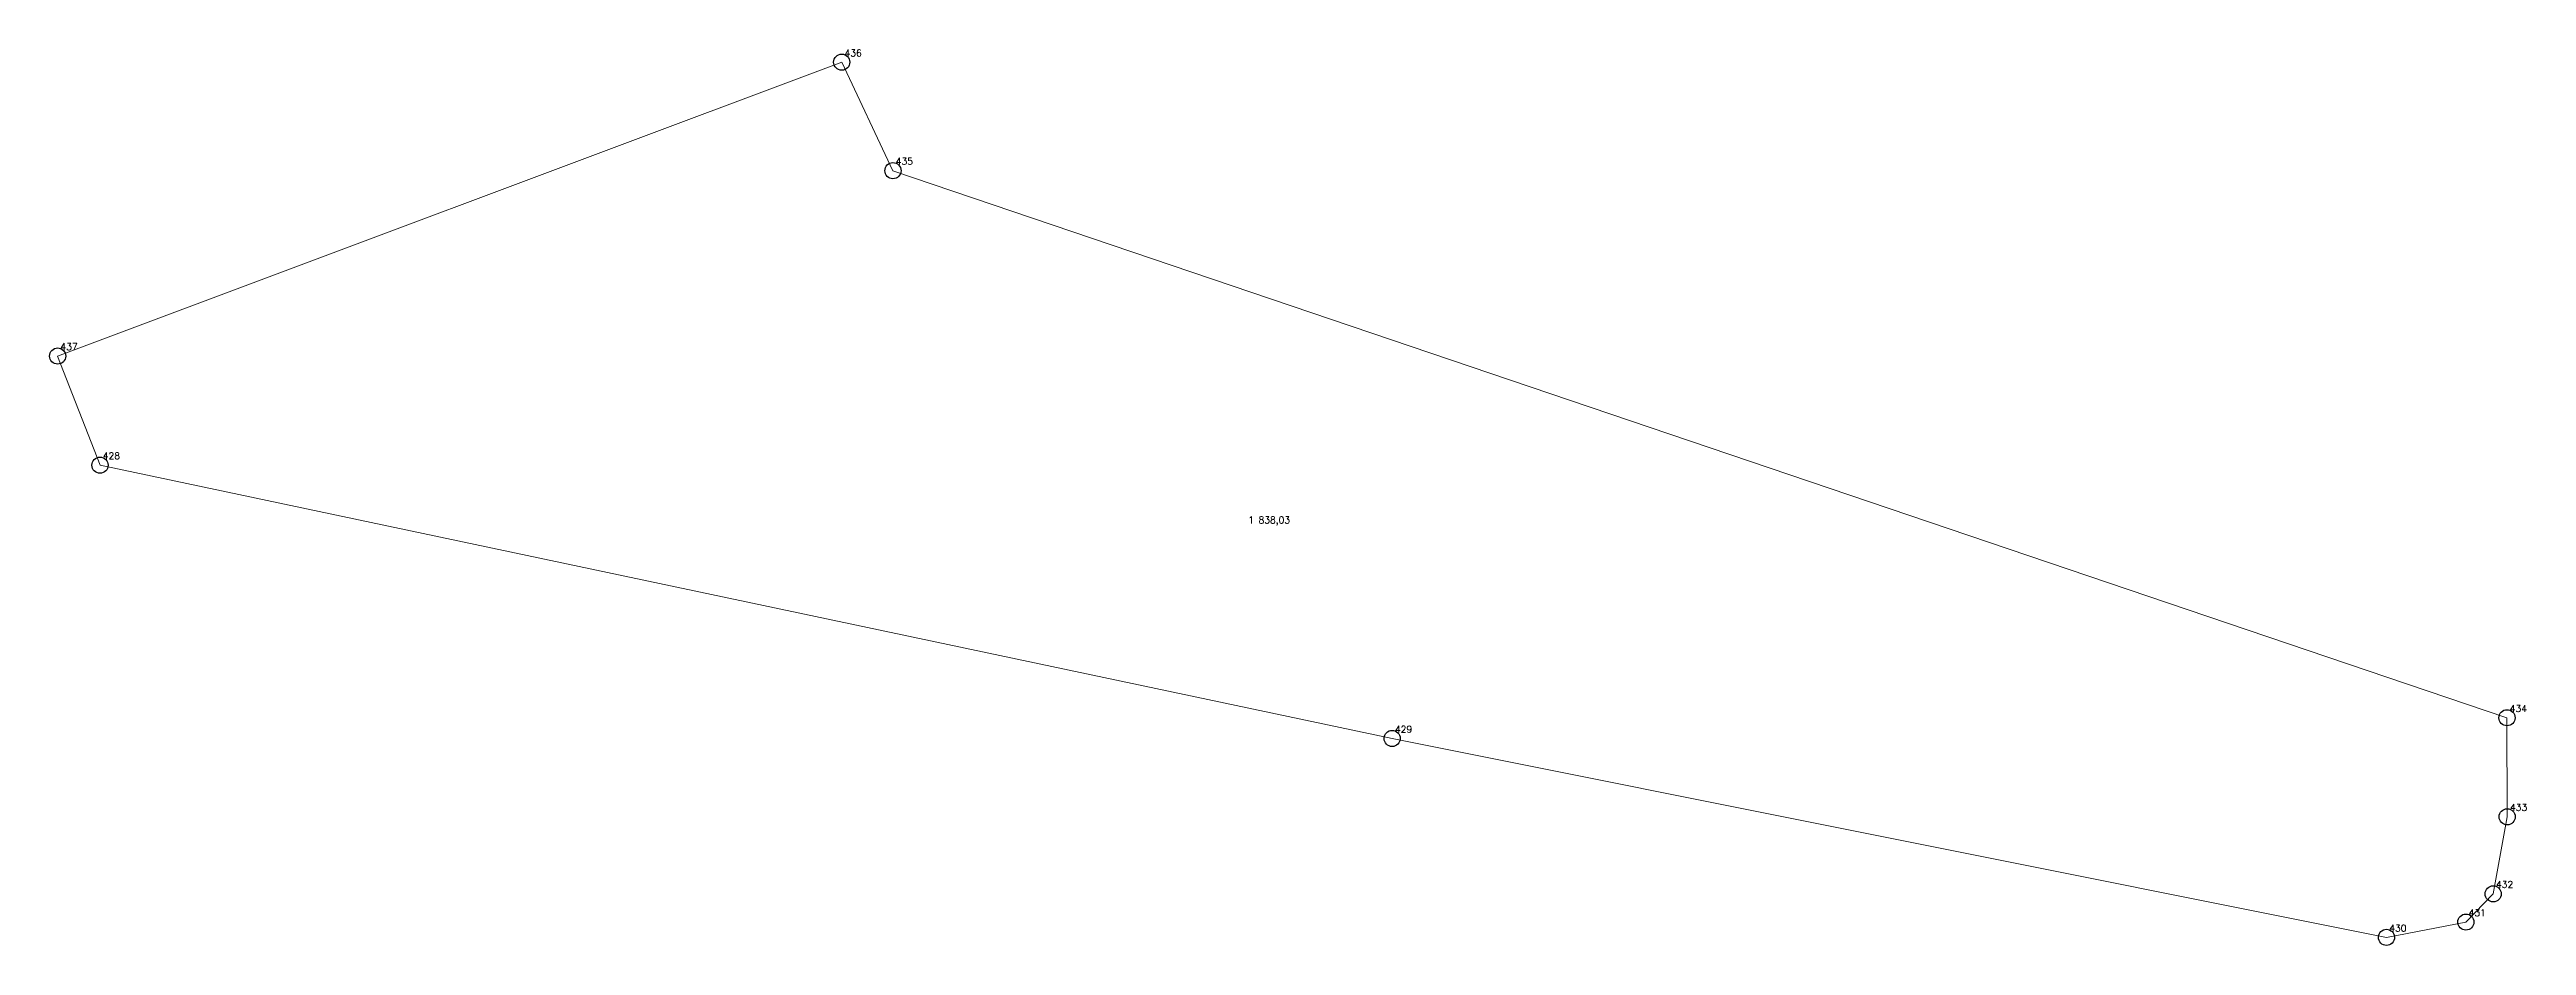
# Model space of a CAD drawing. Extents: x 1392715 to 1399949, y 356205 to 360837.
# Drawn here: x 1396637.5 to 1396752.6, y 359716.5 to 359758.1 of the extents above; entities that cross this region are included whole.
import ezdxf

# ---------------------------------------------------------------- set-up
doc = ezdxf.new("R2010")
doc.units = 0
doc.header["$PDMODE"] = 33
doc.header["$PDSIZE"] = 0.75
doc.layers.add('10 - ценные фрагменты благоустройства', color=7, linetype='Continuous')
doc.styles.get("Standard").update_dxf_attribs({"font": 'simplex.shx'})

msp = doc.modelspace()

# ---------------------------------------------------------------- texts
at = {"layer": '10 - ценные фрагменты благоустройства', "color": 7}
for s, p in [('436', (1396674.46, 359757.79)), ('435', (1396676.84, 359752.76)), ('437', (1396638.02, 359744.15)), ('428', (1396639.99, 359739.08)), ('1 838,03', (1396693.22, 359736.1)), ('434', (1396751.85, 359727.34)), ('429', (1396700.04, 359726.38)), ('433', (1396751.86, 359722.75)), ('432', (1396751.21, 359719.17)), ('431', (1396749.94, 359717.86)), ('430', (1396746.25, 359717.14))]:
    msp.add_text(s, height=0.311, dxfattribs=at).set_placement(p)

# ---------------------------------------------------------------- linework, layer by layer
at = {"layer": '10 - ценные фрагменты благоустройства', "color": 7, "lineweight": 20}
msp.add_lwpolyline([(1396639.86, 359738.8), (1396637.89, 359743.87), (1396674.33, 359757.52), (1396676.71, 359752.48), (1396751.72, 359727.07), (1396751.73, 359722.47), (1396751.08, 359718.89), (1396749.81, 359717.58), (1396746.12, 359716.87), (1396699.91, 359726.11), (1396639.86, 359738.8)], close=True, dxfattribs=at)
at = {"layer": '10 - ценные фрагменты благоустройства'}
for p in [(1396674.33, 359757.52), (1396676.71, 359752.48), (1396637.89, 359743.87), (1396639.86, 359738.8), (1396751.72, 359727.07), (1396699.91, 359726.11), (1396751.73, 359722.47), (1396751.08, 359718.89), (1396746.12, 359716.87), (1396749.81, 359717.58)]:
    msp.add_point(p, dxfattribs=at)

msp.set_redraw_order([(e.dxf.handle, doc.entitydb.next_handle()) for e in msp.query("TEXT MTEXT ATTDEF DIMENSION ARC_DIMENSION")])  # texts and dimensions are drawn at this point

doc.saveas('drawing.dxf')
